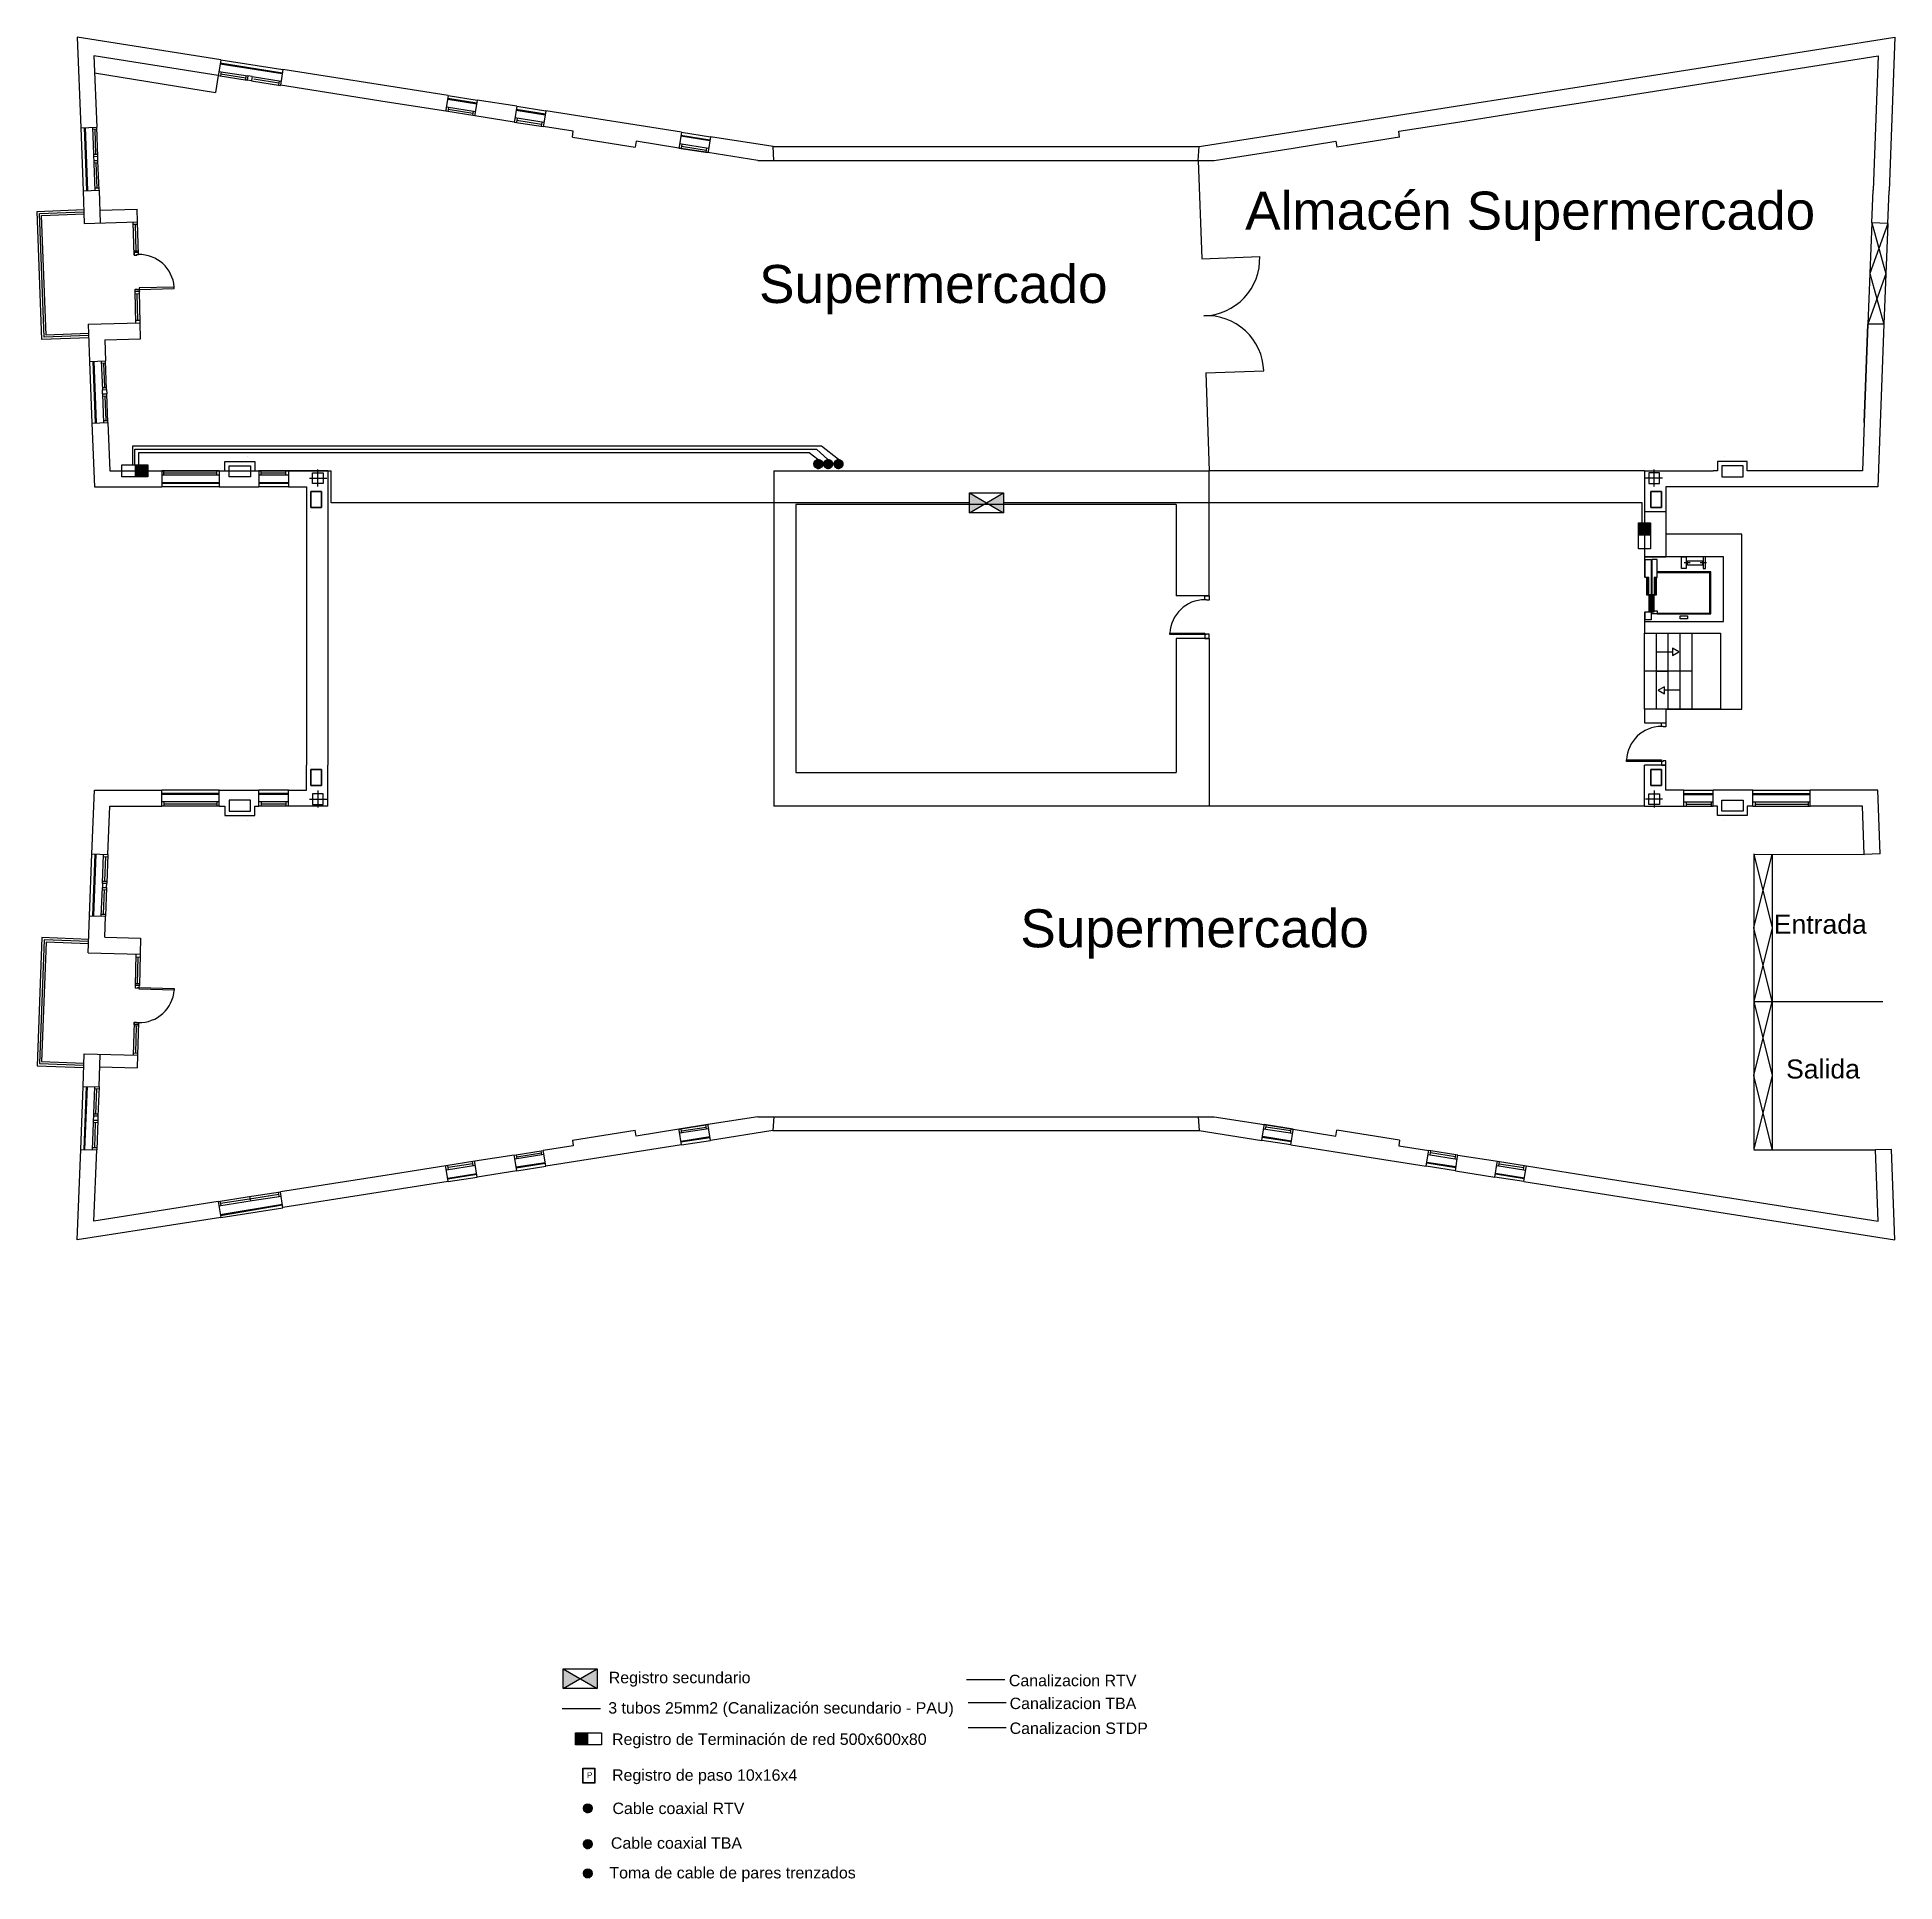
# Model space of a CAD drawing. Header units: millimetres. Extents: x -273070 to 132618, y -138782 to 20405.
# Drawn here: x 22425 to 71260, y -64883 to -16390 of the extents above; entities that cross this region are included whole.
import ezdxf

# ---------------------------------------------------------------- set-up
doc = ezdxf.new("R2010")
doc.units = ezdxf.units.MM
for name, color, linetype in [('1. ESTR - CUBIERTA', 160, 'Continuous'), ('1. MURO', 1, 'Continuous'), ('1. MURO MODIF', 1, 'Continuous'), ('12. MOB ASEOS+COCINAS', 5, 'Continuous'), ('12. MOBILIARIO', 5, 'Continuous'), ('3. CARP', 4, 'Continuous'), ('3. CARPINTERIA', 4, 'Continuous'), ('4.1 ESTR REFORMADO', 1, 'Continuous'), ('6. PROYECCIÓN', 251, 'Continuous'), ('Escaleras y ascensor', 7, 'Continuous'), ('LEYENDA', 7, 'Continuous'), ('Telecomunicaciones', 3, 'Continuous'), ('TEXTO', 140, 'Continuous')]:
    doc.layers.add(name, color=color, linetype=linetype)
doc.styles.get("Standard").update_dxf_attribs({"font": 'arial.ttf'})
pattern_1 = [(0, (149600, 73928.896), (0, 6.985), [5.08, -1.905]), (90, (149600, 73928.896), (-6.985, 4e-16), [5.08, -1.905])]

msp = doc.modelspace()

# ---------------------------------------------------------------- texts
at = {"layer": 'LEYENDA'}
for s, p in [('Registro secundario', (37451, -59662)), ('Canalizacion RTV', (47970, -59740)), ('Canalizacion TBA', (47990, -60342)), ('3 tubos 25mm2 (Canalización secundario - PAU)', (37438, -60460)), ('Registro de Terminación de red 500x600x80', (37538, -61283)), ('Canalizacion STDP', (47990, -60995)), ('Registro de paso 10x16x4', (37538, -62226)), ('Cable coaxial RTV', (37548, -63101)), ('Cable coaxial TBA', (37508, -64013)), ('Toma de cable de pares trenzados', (37468, -64793))]:
    msp.add_text(s, height=300, dxfattribs=at).set_placement(p)
at = {"layer": 'Telecomunicaciones', "color": 219, "true_color": 0x642165, "insert": (36880, -62001), "char_height": 150, "attachment_point": 1}
msp.add_mtext_dynamic_manual_height_columns('P', width=130, gutter_width=3500, heights=[270], dxfattribs=at)
at = {"layer": 'TEXTO'}
for s, height, p in [('Almacén Supermercado', 1000, (54181, -21450)), ('Supermercado', 1000, (41402, -23379)), ('Supermercado', 1000, (48271, -40317)), ('Entrada', 500, (68077, -39959)), ('Salida', 500, (68401, -43765))]:
    msp.add_text(s, height=height, dxfattribs=at).set_placement(p)

# ---------------------------------------------------------------- blocks, each defined once
blk = doc.blocks.new('A$Cd6b9cd30')
at = {"layer": 'Telecomunicaciones'}
h = blk.add_hatch(color=256, dxfattribs=at)
h.dxf.hatch_style = 1
h.paths.add_polyline_path([(-158, 0), (-158, -338), (158, -338), (158, 0)])
blk.add_lwpolyline([(158, 0), (158, -677), (-158, -677), (-158, 0)], close=True, dxfattribs=at)
blk = doc.blocks.new('A$C1500d973')
at = {"layer": 'Telecomunicaciones', "rotation": 90}
blk.add_blockref('A$Cd6b9cd30', (0, 158), dxfattribs=at)

# ---------------------------------------------------------------- hatches: boundary and pattern name
for points in [[(64732, -31048), (64792, -31048), (64792, -30598), (64732, -30598)], [(64932, -31048), (64992, -31048), (64992, -30598), (64932, -30598)], [(64852, -31498), (64852, -31048), (64792, -31048), (64792, -31498)], [(64872, -31498), (64932, -31498), (64932, -31468), (64932, -31048), (64872, -31048)]]:
    msp.add_hatch(color=256).paths.add_polyline_path(points)
at = {"layer": 'LEYENDA'}
h = msp.add_hatch(color=256, dxfattribs=at)
h.dxf.hatch_style = 1
h.paths.add_polyline_path([(36253, -59280), (36253, -59587), (36623, -59587), (36700, -59542)])
h.paths.add_polyline_path([(36623, -59587), (36253, -59587), (36253, -59804)])
h.paths.add_polyline_path([(37147, -59280), (36700, -59542), (36777, -59587), (37147, -59587)])
h.paths.add_polyline_path([(37147, -59587), (36777, -59587), (37147, -59804)])
at = {"layer": 'Telecomunicaciones'}
h = msp.add_hatch(color=256, dxfattribs=at)
h.dxf.hatch_style = 1
h.paths.add_polyline_path([(25331, -27636), (24992, -27636), (24992, -27951), (25331, -27951)])
at = {"layer": 'Telecomunicaciones', "true_color": 0x136734}
h = msp.add_hatch(dxfattribs=at)
h.set_pattern_fill('ANGLE', color=116, angle=-90)
h.set_pattern_definition([(270, (181550, -140310), (6.985, -1e-15), [5.08, -1.905]), (360, (181550, -140310), (2e-15, 6.985), [5.08, -1.905])])
h.paths.add_polyline_path([(43077, -27610, 1), (42843, -27610, 1)])
at = {"layer": 'Telecomunicaciones'}
h = msp.add_hatch(dxfattribs=at)
h.set_pattern_fill('ANGLE', color=5, angle=-90)
h.set_pattern_definition([(270, (181040, -140310), (6.985, -1e-15), [5.08, -1.905]), (360, (181040, -140310), (2e-15, 6.985), [5.08, -1.905])])
h.paths.add_polyline_path([(43103, -27610, 1), (43337, -27610, 1)])
at = {"layer": 'Telecomunicaciones', "true_color": 0xed1f24}
h = msp.add_hatch(dxfattribs=at)
h.set_pattern_fill('ANGLE', color=240, angle=-90)
h.set_pattern_definition([(270, (180367.1875, -140310), (6.985, -1e-15), [5.08, -1.905]), (360, (180367.1875, -140310), (2e-15, 6.985), [5.08, -1.905])])
h.paths.add_polyline_path([(43373, -27610, 1), (43607, -27610, 1)])
at = {"layer": 'Telecomunicaciones'}
h = msp.add_hatch(color=256, dxfattribs=at)
h.dxf.hatch_style = 1
h.paths.add_polyline_path([(46934, -28369), (46934, -28676), (47305, -28676), (47382, -28631)])
h.paths.add_polyline_path([(47305, -28676), (46934, -28676), (46934, -28893)])
h.paths.add_polyline_path([(47829, -28369), (47382, -28631), (47458, -28676), (47829, -28676)])
h.paths.add_polyline_path([(47829, -28676), (47458, -28676), (47829, -28893)])
at = {"layer": 'Telecomunicaciones', "true_color": 0x642165}
h = msp.add_hatch(color=219, dxfattribs=at)
h.dxf.hatch_style = 1
h.paths.add_polyline_path([(37085, -61891), (36770, -61891), (36770, -62291), (37085, -62291)])
h.paths.add_polyline_path([(37075, -61901), (36780, -61901), (36780, -62281), (37075, -62281)], flags=16)
h.paths.add_polyline_path([(36826, -62233), (37041, -62233), (37041, -61924), (36826, -61924)], flags=8)
at = {"layer": 'Telecomunicaciones', "true_color": 0xed1f24}
h = msp.add_hatch(dxfattribs=at)
h.set_pattern_fill('ANGLE', color=240)
h.set_pattern_definition(pattern_1)
h.paths.add_polyline_path([(37017, -62948, 1), (36783, -62948, 1)])
at = {"layer": 'Telecomunicaciones'}
h = msp.add_hatch(dxfattribs=at)
h.set_pattern_fill('ANGLE', color=5)
h.set_pattern_definition(pattern_1)
h.paths.add_polyline_path([(36783, -63891, 1), (37017, -63891, 1)])
at = {"layer": 'Telecomunicaciones', "true_color": 0x136734}
h = msp.add_hatch(dxfattribs=at)
h.set_pattern_fill('ANGLE', color=116)
h.set_pattern_definition(pattern_1)
h.paths.add_polyline_path([(37017, -64661, 1), (36783, -64661, 1)])

# ---------------------------------------------------------------- linework, layer by layer
for p, q in [((65878, -30211), (65722, -30211)), ((66313, -30211), (66146, -30211))]:
    msp.add_line(p, q)
for points in [[(64676, -31498), (64676, -31748), (66756, -31748), (66756, -30048), (66756, -30048), (64676, -30048), (64676, -30598)], [(64732, -30598), (64696, -30598), (64696, -30124), (64852, -30124), (64852, -31048)], [(64992, -30598), (65012, -30598), (65012, -30124), (64872, -30124), (64872, -31048)], [(65012, -31548), (66420, -31548), (66420, -30448), (65012, -30448)], [(65012, -31528), (66400, -31528), (66400, -30468), (65012, -30468)], [(65012, -31548), (64872, -31548), (64872, -31498), (64932, -31498), (64932, -31468), (65012, -31468), (65012, -31548)]]:
    msp.add_lwpolyline(points)
for points in [[(65777, -30048), (65777, -30356), (65655, -30356), (65655, -30048)], [(66201, -30155), (66201, -30267), (65811, -30267), (65811, -30155)], [(66224, -30048), (66224, -30356), (66280, -30356), (66280, -30048)], [(64732, -30598), (64732, -31048), (64792, -31048), (64792, -30598)], [(64932, -30598), (64932, -31048), (64992, -31048), (64992, -30598)], [(64792, -31048), (64792, -31498), (64852, -31498), (64852, -31048)], [(64872, -31048), (64872, -31498), (64932, -31498), (64932, -31048)], [(64852, -31498), (64852, -31708), (64701, -31708), (64701, -31498)], [(65811, -31603), (65811, -31681), (65621, -31681), (65621, -31603)]]:
    msp.add_lwpolyline(points, close=True)
at = {"layer": '1. ESTR - CUBIERTA'}
for p, q in [((29897, -28335), (29617, -28335)), ((29617, -28335), (29617, -28756)), ((29617, -28756), (29897, -28756)), ((29897, -28756), (29897, -28335)), ((64844, -28335), (65124, -28335)), ((64844, -28756), (64844, -28335)), ((65124, -28756), (64844, -28756)), ((65124, -28335), (65124, -28756)), ((29616, -36064), (29616, -35644)), ((29616, -35644), (29896, -35644)), ((29896, -35644), (29896, -36064)), ((65124, -35644), (64844, -35644)), ((64844, -35644), (64844, -36064)), ((65124, -36064), (65124, -35644)), ((29896, -36064), (29616, -36064)), ((64844, -36064), (65124, -36064))]:
    msp.add_line(p, q, dxfattribs=at)
at = {"layer": '1. MURO'}
for p, q in [((27250, -16984), (23480, -16390)), ((23480, -16390), (23571, -18771)), ((67490, -16984), (71260, -16390)), ((71260, -16390), (71108, -20428)), ((27185, -17399), (23919, -16884)), ((23919, -16884), (23991, -18756)), ((27250, -16984), (27192, -17361)), ((61509, -17925), (67490, -16984)), ((67556, -17399), (70821, -16884)), ((70821, -16884), (70688, -20413)), ((27192, -17361), (27186, -17399)), ((27965, -17409), (27948, -17519)), ((28059, -17537), (27949, -17519)), ((28076, -17426), (27966, -17409)), ((28061, -17528), (28059, -17537)), ((28076, -17426), (28061, -17528)), ((28887, -17238), (28822, -17656)), ((33232, -17925), (28887, -17241)), ((63110, -18098), (67556, -17399)), ((31630, -18098), (28821, -17656)), ((33232, -17925), (33172, -18303)), ((33994, -18045), (33933, -18423)), ((35034, -18208), (33994, -18045)), ((59707, -18208), (61509, -17925)), ((33166, -18340), (31630, -18098)), ((33172, -18303), (33166, -18340)), ((33933, -18423), (33927, -18459)), ((34969, -18622), (33927, -18459)), ((35034, -18208), (34974, -18588)), ((35796, -18329), (35737, -18708)), ((39361, -18889), (35797, -18328)), ((55380, -18889), (59707, -18208)), ((59772, -18622), (61574, -18340)), ((61574, -18340), (63110, -18098)), ((23571, -18771), (23991, -18756)), ((34974, -18588), (34968, -18623)), ((35737, -18708), (35731, -18743)), ((36519, -18864), (35731, -18743)), ((36499, -19015), (36519, -18864)), ((36499, -19015), (38146, -19280)), ((39361, -18889), (39300, -19276)), ((40123, -19009), (40062, -19396)), ((41769, -19268), (40123, -19009)), ((52972, -19268), (55380, -18889)), ((58242, -19015), (56594, -19280)), ((58222, -18864), (59772, -18622)), ((58242, -19015), (58222, -18864)), ((24020, -19529), (23908, -19533)), ((23908, -19533), (23912, -19645)), ((24024, -19640), (24020, -19529)), ((38171, -19123), (38146, -19280)), ((39296, -19304), (38171, -19123)), ((39300, -19276), (39296, -19304)), ((40062, -19396), (40058, -19424)), ((41371, -19631), (40058, -19424)), ((41769, -19268), (52972, -19268)), ((41792, -19631), (41769, -19268)), ((52949, -19631), (52972, -19268)), ((53370, -19631), (55445, -19304)), ((55445, -19304), (56569, -19123)), ((56569, -19123), (56594, -19280)), ((24024, -19640), (23912, -19645)), ((41371, -19631), (53370, -19631)), ((41371, -19631), (41371, -19631)), ((52949, -19631), (53039, -22213)), ((53370, -19631), (53370, -19631)), ((23633, -20428), (24053, -20413)), ((23633, -20428), (23665, -21286)), ((24053, -20413), (24085, -21270)), ((70659, -21272), (70688, -20413)), ((71075, -21286), (71108, -20428)), ((24073, -20939), (25053, -20913)), ((25062, -21249), (25053, -20913)), ((23665, -21286), (25062, -21249)), ((71075, -21286), (70659, -21272)), ((23766, -23939), (25133, -23902)), ((25144, -24322), (25133, -23902)), ((23766, -23939), (23803, -24914)), ((24202, -24347), (25144, -24322)), ((24202, -24347), (24223, -24899)), ((70550, -23936), (70456, -26522)), ((70456, -26522), (70550, -23936)), ((70975, -23939), (70550, -23936)), ((70975, -23939), (70876, -26538)), ((23803, -24914), (24223, -24899)), ((53144, -25211), (53235, -27793)), ((24139, -25658), (24251, -25654)), ((24143, -25770), (24139, -25658)), ((24143, -25770), (24255, -25766)), ((24251, -25654), (24255, -25766)), ((23864, -26538), (23928, -28214)), ((23865, -26538), (24284, -26522)), ((24284, -26522), (24332, -27794)), ((70456, -26522), (70408, -27794)), ((70876, -26538), (70813, -28214)), ((43048, -27140), (24930, -27140)), ((24930, -27140), (24930, -27636)), ((43490, -27493), (43048, -27140)), ((24332, -27794), (25703, -27794)), ((25703, -27794), (25703, -28214)), ((27213, -27794), (27360, -27794)), ((27213, -27794), (27213, -28214)), ((27360, -27794), (27360, -27548)), ((27360, -27548), (28143, -27548)), ((27472, -27951), (27472, -27660)), ((27472, -27660), (28031, -27660)), ((28031, -27660), (28031, -27951)), ((28143, -27548), (28143, -27794)), ((28143, -27794), (28256, -27794)), ((28256, -27794), (28256, -28214)), ((30063, -27793), (29029, -27793)), ((29029, -27793), (29029, -28215)), ((30063, -27793), (30063, -28868)), ((41792, -27793), (41792, -36607)), ((41792, -27793), (53235, -27793)), ((64678, -27793), (53235, -27793)), ((53235, -31080), (53235, -27793)), ((64678, -27793), (64678, -28868)), ((64678, -27793), (66484, -27794)), ((66597, -27794), (66484, -27794)), ((67381, -27548), (66597, -27548)), ((66597, -27548), (66597, -27794)), ((67269, -27660), (66709, -27660)), ((66709, -27660), (66709, -27951)), ((67269, -27951), (67269, -27660)), ((67381, -27794), (67381, -27548)), ((69037, -27794), (67381, -27794)), ((70408, -27794), (69037, -27794)), ((23928, -28214), (25703, -28214)), ((27213, -28214), (28256, -28214)), ((28031, -27951), (27472, -27951)), ((29029, -28215), (29503, -28215)), ((29503, -28215), (29502, -28868)), ((66484, -28214), (65238, -28215)), ((65238, -28215), (65238, -28868)), ((69037, -28214), (66484, -28214)), ((66709, -27951), (67269, -27951)), ((70813, -28214), (69037, -28214)), ((29617, -28756), (29617, -28335)), ((29617, -28335), (29897, -28335)), ((29897, -28756), (29617, -28756)), ((29897, -28335), (29897, -28335)), ((29897, -28335), (29897, -28756)), ((52370, -28676), (42370, -28676)), ((42370, -28676), (42370, -35723)), ((52370, -28676), (52370, -31080)), ((65124, -28335), (64844, -28335)), ((64844, -28335), (64844, -28335)), ((64844, -28335), (64844, -28756)), ((64844, -28756), (65124, -28756)), ((65124, -28756), (65124, -28335)), ((29503, -28868), (29502, -35532)), ((30063, -28868), (30063, -35532)), ((65236, -28868), (64678, -28868)), ((64678, -28868), (64678, -30048)), ((65236, -28868), (65238, -30048)), ((67238, -29458), (65237, -29458)), ((67238, -34060), (67238, -29458)), ((64678, -30048), (65238, -30048)), ((53235, -31080), (52370, -31080)), ((52370, -32200), (52370, -35723)), ((53235, -32200), (52370, -32200)), ((53235, -32200), (53235, -36607)), ((64676, -31748), (64676, -32060)), ((64676, -34060), (64676, -34412)), ((65238, -34060), (64676, -34060)), ((65238, -34060), (65238, -34412)), ((65238, -34060), (67238, -34060)), ((64676, -34412), (65126, -34412)), ((65126, -34412), (65238, -34412)), ((29502, -36185), (29502, -35532)), ((29896, -35644), (29616, -35644)), ((29616, -35644), (29616, -36064)), ((29896, -36064), (29896, -35644)), ((30062, -36607), (30062, -35532)), ((65236, -35532), (64678, -35532)), ((64678, -36607), (64678, -35532)), ((65236, -35532), (64678, -35532)), ((64844, -35644), (65124, -35644)), ((64844, -36064), (64844, -35644)), ((65124, -35644), (65124, -36064)), ((65238, -36185), (65238, -35532)), ((29616, -36064), (29896, -36064)), ((29896, -36064), (29896, -36064)), ((42370, -35723), (52370, -35723)), ((65124, -36064), (64844, -36064)), ((64844, -36064), (64844, -36064)), ((23864, -37862), (23928, -36186)), ((23928, -36186), (25703, -36186)), ((24284, -37878), (24332, -36606)), ((24332, -36606), (25703, -36606)), ((25703, -36606), (25703, -36186)), ((27213, -36186), (28256, -36186)), ((27213, -36606), (27213, -36186)), ((27213, -36606), (27359, -36606)), ((27359, -36606), (27359, -36851)), ((28031, -36448), (27471, -36448)), ((27471, -36448), (27471, -36739)), ((28031, -36739), (28031, -36448)), ((28143, -36606), (28256, -36606)), ((28143, -36851), (28143, -36606)), ((28256, -36606), (28256, -36186)), ((29029, -36185), (29502, -36185)), ((29029, -36607), (29029, -36185)), ((30062, -36607), (29029, -36607)), ((53229, -36607), (41792, -36607)), ((53235, -36607), (53229, -36607)), ((64678, -36607), (53235, -36607)), ((64678, -36607), (65712, -36607)), ((65712, -36185), (65238, -36185)), ((65712, -36607), (65712, -36185)), ((67527, -36186), (66484, -36186)), ((66484, -36606), (66484, -36186)), ((66597, -36606), (66484, -36606)), ((66597, -36851), (66597, -36606)), ((66709, -36448), (67269, -36448)), ((66709, -36739), (66709, -36448)), ((67269, -36448), (67269, -36739)), ((67528, -36606), (67381, -36606)), ((67381, -36606), (67381, -36851)), ((67527, -36606), (67527, -36186)), ((69037, -36606), (69037, -36186)), ((70813, -36186), (69037, -36186)), ((70408, -36606), (69037, -36606)), ((70456, -37878), (70408, -36606)), ((70876, -37862), (70813, -36186)), ((27359, -36851), (28143, -36851)), ((27471, -36739), (28031, -36739)), ((67381, -36851), (66597, -36851)), ((67269, -36739), (66709, -36739)), ((23864, -37862), (24284, -37877)), ((67557, -37862), (67557, -45628)), ((67557, -37865), (70456, -37878)), ((70876, -37862), (70456, -37877)), ((24143, -38629), (24139, -38741)), ((24139, -38741), (24251, -38746)), ((24143, -38629), (24255, -38634)), ((24251, -38746), (24255, -38634)), ((23766, -40461), (23803, -39485)), ((23803, -39485), (24222, -39500)), ((24201, -40052), (24222, -39501)), ((23766, -40461), (25133, -40497)), ((24201, -40052), (25144, -40077)), ((25144, -40077), (25133, -40497)), ((67557, -41745), (70949, -41745)), ((67557, -41745), (67557, -45628)), ((23633, -43972), (23665, -43114)), ((23665, -43114), (25062, -43151)), ((24052, -43987), (24085, -43130)), ((24072, -43461), (25053, -43487)), ((25062, -43151), (25053, -43487)), ((23633, -43972), (24052, -43987)), ((23908, -44867), (23912, -44755)), ((24019, -44871), (23908, -44867)), ((24024, -44759), (23912, -44755)), ((24024, -44759), (24019, -44871)), ((41371, -44769), (40058, -44976)), ((41371, -44769), (53370, -44769)), ((41371, -44769), (41371, -44769)), ((41792, -44769), (41768, -45132)), ((52949, -44769), (52972, -45132)), ((53370, -44769), (53370, -44769)), ((53370, -44769), (54683, -44976)), ((36499, -45385), (38146, -45119)), ((36499, -45385), (36518, -45536)), ((38171, -45277), (38146, -45119)), ((39295, -45096), (38171, -45277)), ((39300, -45124), (39295, -45096)), ((39361, -45511), (39300, -45124)), ((40062, -45004), (40058, -44976)), ((40123, -45391), (40062, -45004)), ((41768, -45132), (40123, -45391)), ((41768, -45132), (52972, -45132)), ((52972, -45132), (54617, -45391)), ((54617, -45391), (54678, -45004)), ((54678, -45004), (54683, -44976)), ((55379, -45511), (55440, -45124)), ((55440, -45124), (55445, -45096)), ((55445, -45096), (56569, -45277)), ((56569, -45277), (56594, -45119)), ((58242, -45385), (56594, -45119)), ((58242, -45385), (58222, -45536)), ((23480, -48010), (23571, -45628)), ((23571, -45628), (23991, -45644)), ((23919, -47515), (23991, -45644)), ((34968, -45777), (33927, -45940)), ((34974, -45812), (34968, -45777)), ((35033, -46192), (34974, -45812)), ((36518, -45536), (35731, -45657)), ((35737, -45692), (35731, -45657)), ((35796, -46070), (35737, -45692)), ((39361, -45511), (35796, -46071)), ((55380, -45511), (58944, -46071)), ((58222, -45536), (59009, -45657)), ((58944, -46070), (59004, -45692)), ((59004, -45692), (59009, -45657)), ((59707, -46192), (59766, -45812)), ((59766, -45812), (59772, -45777)), ((59772, -45777), (60813, -45940)), ((67557, -45644), (70750, -45644)), ((71169, -45628), (70750, -45644)), ((70821, -47515), (70750, -45644)), ((71260, -48010), (71169, -45628)), ((31630, -46302), (28821, -46744)), ((33166, -46060), (31630, -46302)), ((33172, -46096), (33166, -46060)), ((33231, -46475), (33172, -46096)), ((33933, -45977), (33927, -45940)), ((33993, -46355), (33933, -45977)), ((35033, -46192), (33993, -46355)), ((59707, -46192), (60747, -46355)), ((60747, -46355), (60807, -45977)), ((60807, -45977), (60813, -45940)), ((61509, -46475), (61569, -46096)), ((61569, -46096), (61574, -46060)), ((61574, -46060), (63110, -46302)), ((63110, -46302), (65919, -46744)), ((28887, -47161), (28821, -46744)), ((33231, -46475), (28886, -47159)), ((61509, -46475), (65854, -47159)), ((65919, -46744), (70821, -47515)), ((27185, -47001), (23919, -47515)), ((27185, -47001), (27250, -47416)), ((65854, -47159), (71260, -48010)), ((27250, -47416), (23480, -48010))]:
    msp.add_line(p, q, dxfattribs=at)
at = {"layer": '1. MURO', "color": 5}
for p, q in [((24992, -27636), (24992, -27220)), ((24992, -27220), (42910, -27220)), ((42910, -27220), (43210, -27493))]:
    msp.add_line(p, q, dxfattribs=at)
at = {"layer": '1. MURO', "color": 116, "true_color": 0x136734}
for p, q in [((42720, -27320), (25090, -27320)), ((25090, -27320), (25090, -27636)), ((42950, -27493), (42720, -27320))]:
    msp.add_line(p, q, dxfattribs=at)
at = {"layer": '1. MURO MODIF'}
for points in [[(29667, -28121), (29667, -27841), (29947, -27841), (29947, -28121)], [(65074, -28121), (65074, -27841), (64794, -27841), (64794, -28121)], [(29666, -36278), (29666, -36558), (29946, -36558), (29946, -36278)], [(65074, -36278), (65074, -36558), (64794, -36558), (64794, -36278)]]:
    msp.add_lwpolyline(points, close=True, dxfattribs=at)
at = {"layer": '12. MOB ASEOS+COCINAS'}
for p, q in [((27952, -27418), (27952, -27418)), ((66788, -27418), (66788, -27418)), ((27952, -36981), (27952, -36982)), ((66788, -36981), (66788, -36982))]:
    msp.add_line(p, q, dxfattribs=at)
at = {"layer": '12. MOBILIARIO'}
for p, q in [((23936, -17329), (27114, -17841)), ((27185, -17399), (27114, -17841)), ((40058, -19424), (40059, -19418)), ((54683, -19424), (54682, -19418)), ((40058, -44976), (40059, -44982)), ((54683, -44976), (54682, -44982))]:
    msp.add_line(p, q, dxfattribs=at)
at = {"layer": '3. CARP'}
for p, q in [((27185, -17400), (27948, -17520)), ((27203, -17289), (27965, -17409)), ((27258, -17298), (27241, -17409)), ((27249, -17353), (27907, -17457)), ((27915, -17401), (27898, -17512)), ((28059, -17537), (28822, -17657)), ((28076, -17426), (28836, -17546)), ((28123, -17490), (28780, -17594)), ((28789, -17538), (28772, -17649)), ((33927, -18459), (33166, -18340)), ((33945, -18349), (33183, -18229)), ((33239, -18238), (33222, -18347)), ((33879, -18395), (33230, -18292)), ((33887, -18340), (33870, -18450)), ((35749, -18633), (34986, -18512)), ((35041, -18520), (35024, -18631)), ((23879, -18760), (23941, -20417)), ((23993, -18811), (23881, -18816)), ((23937, -18814), (23962, -19474)), ((24020, -19529), (23991, -18756)), ((34968, -18622), (35731, -18743)), ((35033, -18576), (35685, -18679)), ((35693, -18624), (35676, -18734)), ((35749, -18633), (35749, -18633)), ((24018, -19472), (23906, -19477)), ((39296, -19304), (40058, -19424)), ((40075, -19313), (39313, -19193)), ((39369, -19202), (39351, -19313)), ((39360, -19257), (40012, -19360)), ((40020, -19305), (40003, -19415)), ((24026, -19696), (23914, -19700)), ((23970, -19698), (23995, -20359)), ((24053, -20413), (24024, -19640)), ((24050, -20357), (23939, -20361)), ((24053, -20413), (24053, -20413)), ((22483, -21026), (23654, -20981)), ((22606, -24279), (22483, -21026)), ((22541, -21080), (23657, -21037)), ((22660, -24221), (22541, -21080)), ((24974, -22119), (24950, -21252)), ((24953, -21308), (25065, -21305)), ((25027, -22015), (25008, -21306)), ((25085, -22116), (25062, -21249)), ((25083, -22013), (24971, -22016)), ((25021, -23905), (24999, -23080)), ((25001, -23136), (25113, -23133)), ((25075, -23828), (25057, -23134)), ((25133, -23902), (25111, -23077)), ((25019, -23829), (25131, -23826)), ((23777, -24235), (22606, -24279)), ((23775, -24179), (22660, -24221)), ((24111, -24903), (24139, -25658)), ((24251, -25654), (24223, -24899)), ((24113, -24959), (24225, -24955)), ((24169, -24957), (24193, -25600)), ((24137, -25602), (24249, -25598)), ((24143, -25770), (24172, -26526)), ((24146, -25826), (24258, -25822)), ((24202, -25824), (24226, -26468)), ((24284, -26522), (24255, -25766)), ((24170, -26470), (24282, -26466)), ((27213, -27793), (25703, -27794)), ((25759, -27906), (25759, -27794)), ((27149, -27905), (27149, -27793)), ((29029, -27793), (28256, -27794)), ((28312, -27906), (28312, -27794)), ((28965, -27905), (28965, -27793)), ((27213, -27905), (25703, -27906)), ((27149, -27849), (25759, -27850)), ((29029, -27905), (28256, -27906)), ((28965, -27849), (28312, -27850)), ((29617, -28868), (29617, -28868)), ((29617, -28868), (29617, -28868)), ((65124, -28868), (65124, -28868)), ((29616, -35532), (29616, -35532)), ((29617, -35532), (29617, -35532)), ((65124, -35532), (65124, -35532)), ((65124, -35532), (65124, -35532)), ((27213, -36494), (25703, -36494)), ((27213, -36606), (25703, -36606)), ((25759, -36494), (25759, -36606)), ((27148, -36550), (25759, -36550)), ((27148, -36495), (27148, -36607)), ((29029, -36495), (28256, -36494)), ((29029, -36607), (28256, -36606)), ((28312, -36494), (28312, -36606)), ((28964, -36551), (28312, -36550)), ((28964, -36495), (28964, -36607)), ((65712, -36495), (66484, -36494)), ((65712, -36607), (66484, -36606)), ((65776, -36495), (65776, -36607)), ((65776, -36551), (66428, -36550)), ((66428, -36494), (66428, -36606)), ((67527, -36494), (69037, -36494)), ((67527, -36606), (69037, -36606)), ((67592, -36495), (67592, -36607)), ((67592, -36550), (68981, -36550)), ((68981, -36494), (68981, -36606)), ((24143, -38629), (24172, -37874)), ((24170, -37930), (24282, -37934)), ((24201, -38576), (24226, -37932)), ((24284, -37878), (24255, -38634)), ((24145, -38574), (24257, -38578)), ((24110, -39497), (24139, -38741)), ((24137, -38797), (24249, -38802)), ((24169, -39443), (24193, -38799)), ((24251, -38746), (24222, -39501)), ((24112, -39441), (24224, -39445)), ((22606, -40121), (22483, -43374)), ((22660, -40179), (22541, -43320)), ((23777, -40165), (22606, -40121)), ((23775, -40221), (22660, -40179)), ((25021, -40494), (24999, -41320)), ((25133, -40497), (25111, -41323)), ((25019, -40571), (25131, -40574)), ((25075, -40572), (25056, -41266)), ((25000, -41264), (25112, -41267)), ((24973, -42280), (24950, -43148)), ((25083, -42387), (24971, -42384)), ((25027, -42385), (25008, -43094)), ((25085, -42283), (25062, -43151)), ((22483, -43374), (23654, -43418)), ((22541, -43320), (23656, -43362)), ((24952, -43092), (25064, -43095)), ((23879, -45639), (23941, -43983)), ((24050, -44043), (23938, -44039)), ((23970, -44702), (23994, -44041)), ((24052, -43987), (24024, -44759)), ((24052, -43987), (24052, -43987)), ((24017, -44927), (23905, -44923)), ((24026, -44704), (23914, -44700)), ((23937, -45586), (23961, -44925)), ((24019, -44871), (23991, -45644)), ((39295, -45096), (40058, -44976)), ((40075, -45086), (39313, -45206)), ((39368, -45198), (39351, -45087)), ((39360, -45142), (40011, -45040)), ((40020, -45095), (40003, -44984)), ((54665, -45086), (55427, -45206)), ((55445, -45096), (54683, -44976)), ((54720, -45095), (54738, -44984)), ((55381, -45142), (54729, -45040)), ((55372, -45198), (55389, -45087)), ((23993, -45588), (23881, -45584)), ((34968, -45777), (35731, -45657)), ((35748, -45767), (34985, -45888)), ((35041, -45879), (35024, -45769)), ((35032, -45824), (35684, -45721)), ((35693, -45776), (35676, -45665)), ((35748, -45767), (35748, -45767)), ((58992, -45767), (58992, -45767)), ((58992, -45767), (59755, -45888)), ((59772, -45777), (59009, -45657)), ((59047, -45776), (59065, -45665)), ((59708, -45824), (59056, -45721)), ((59699, -45879), (59717, -45769)), ((33927, -45940), (33166, -46060)), ((33944, -46051), (33183, -46171)), ((33239, -46162), (33221, -46053)), ((33878, -46005), (33230, -46108)), ((33887, -46060), (33870, -45949)), ((60796, -46051), (61557, -46171)), ((60813, -45940), (61574, -46060)), ((60853, -46060), (60871, -45949)), ((60862, -46005), (61510, -46108)), ((61502, -46162), (61519, -46053)), ((27185, -47000), (27948, -46880)), ((27948, -46880), (28821, -46743)), ((28038, -46980), (28020, -46869)), ((28076, -46973), (28836, -46854)), ((28123, -46910), (28780, -46806)), ((28789, -46862), (28771, -46751)), ((27202, -47111), (28076, -46973)), ((27258, -47101), (27240, -46991)), ((27249, -47046), (28123, -46910))]:
    msp.add_line(p, q, dxfattribs=at)
at = {"layer": '3. CARP', "color": 6}
for points in [[(25085, -22105), (25084, -22052), (24972, -22055), (24974, -22119), (25041, -22118), (25040, -22106), (25085, -22105)], [(25110, -23024), (25111, -23077), (24999, -23080), (24997, -23015), (25065, -23014), (25065, -23025), (25110, -23024)], [(25109, -41376), (25111, -41323), (24999, -41320), (24997, -41384), (25064, -41386), (25065, -41375), (25109, -41376)], [(25085, -42295), (25084, -42348), (24972, -42345), (24973, -42280), (25040, -42282), (25040, -42293), (25085, -42295)]]:
    msp.add_lwpolyline(points, dxfattribs=at)
for points in [[(25110, -23024), (26028, -22999), (26027, -22960), (25109, -22984)], [(25109, -41376), (26027, -41401), (26026, -41440), (25108, -41415)]]:
    msp.add_lwpolyline(points, close=True, dxfattribs=at)
for centre, start, end in [((25109, -23025), 4.0362, 91.4967), ((25109, -41375), 268.5034, 355.9638)]:
    msp.add_arc(centre, 920, start, end, dxfattribs=at)
at = {"layer": '3. CARPINTERIA'}
for p, q in [((70659, -21272), (70550, -23936)), ((71075, -21286), (70604, -22604)), ((70659, -21272), (71025, -22612)), ((71075, -21286), (70975, -23939)), ((71025, -22612), (70550, -23936)), ((70604, -22604), (70975, -23939)), ((67557, -37865), (68039, -39805)), ((67557, -39805), (68039, -37865)), ((68039, -37865), (68039, -41745)), ((68039, -39805), (67557, -41745)), ((68039, -41745), (67557, -39805)), ((67557, -41745), (67557, -45625)), ((67557, -41745), (67557, -45625)), ((67557, -41745), (67557, -45625)), ((67557, -41745), (68039, -43685)), ((67557, -43685), (68039, -41745)), ((68039, -41745), (68039, -45625)), ((68039, -43685), (67557, -45625)), ((68039, -45625), (67557, -43685))]:
    msp.add_line(p, q, dxfattribs=at)
at = {"layer": '3. CARPINTERIA', "color": 6}
for p, q in [((53039, -22216), (54564, -22157)), ((53144, -25211), (54669, -25163))]:
    msp.add_line(p, q, dxfattribs=at)
for points in [[(53123, -31178), (53123, -31080), (53235, -31080), (53235, -31189), (53168, -31189), (53168, -31178), (53123, -31178)], [(53123, -32096), (53123, -32200), (53235, -32200), (53235, -32085), (53168, -32085), (53168, -32096), (53123, -32096)], [(65126, -34510), (65126, -34412), (65238, -34412), (65238, -34521), (65171, -34521), (65171, -34510), (65126, -34510)], [(65126, -35428), (65126, -35532), (65238, -35532), (65238, -35417), (65171, -35417), (65171, -35428), (65126, -35428)]]:
    msp.add_lwpolyline(points, dxfattribs=at)
for points in [[(53123, -32096), (52204, -32096), (52204, -32057), (53123, -32057)], [(65126, -35428), (64208, -35428), (64208, -35389), (65126, -35389)]]:
    msp.add_lwpolyline(points, close=True, dxfattribs=at)
for centre, radius, start, end in [((53066, -22215), 1499, 271.1561, 2.197), ((53171, -25211), 1499, 1.8187, 92.8596), ((53123, -32098), 920, 90.0273, 177.4878), ((65126, -35429), 920, 90.0273, 177.4878)]:
    msp.add_arc(centre, radius, start, end, dxfattribs=at)
at = {"layer": '4.1 ESTR REFORMADO', "color": 8}
for points in [[(29807, -28205), (29807, -27757)], [(64934, -28205), (64934, -27757)], [(29588, -27981), (30036, -27981)], [(65152, -27981), (64704, -27981)], [(29588, -36418), (30036, -36418)], [(29806, -36194), (29806, -36642)], [(65152, -36418), (64704, -36418)], [(64934, -36194), (64934, -36642)]]:
    msp.add_lwpolyline(points, dxfattribs=at)
at = {"layer": '6. PROYECCIÓN'}
for p, q in [((27234, -17090), (28870, -17348)), ((27237, -17068), (28873, -17326)), ((27250, -16983), (28886, -17241)), ((27622, -17422), (27622, -17422)), ((28495, -17559), (28495, -17559)), ((28788, -17225), (28788, -17225)), ((65953, -17225), (65952, -17225)), ((33217, -18019), (33979, -18139)), ((33220, -17997), (33982, -18117)), ((33232, -17925), (33994, -18045)), ((33500, -18345), (33500, -18345)), ((35017, -18309), (35781, -18429)), ((35021, -18287), (35784, -18407)), ((35034, -18208), (35796, -18330)), ((23571, -18771), (23633, -20428)), ((23660, -18768), (23722, -20424)), ((23683, -18767), (23745, -20424)), ((35504, -18661), (35504, -18661)), ((39345, -18988), (40107, -19108)), ((39349, -18966), (40111, -19086)), ((39361, -18889), (40123, -19009)), ((59237, -18661), (59237, -18661)), ((40058, -19424), (39295, -19305)), ((39782, -19334), (39782, -19334)), ((22425, -20972), (23652, -20925)), ((22552, -24337), (22425, -20972)), ((23779, -24291), (22552, -24337)), ((23803, -24914), (23864, -26538)), ((23892, -24911), (23953, -26534)), ((23915, -24910), (23976, -26533)), ((27213, -28103), (25703, -28102)), ((27213, -28125), (25703, -28124)), ((27213, -28214), (25703, -28214)), ((29029, -28103), (28256, -28102)), ((29029, -28125), (28256, -28124)), ((29029, -28214), (28256, -28214)), ((27213, -36186), (25703, -36186)), ((27213, -36274), (25703, -36276)), ((27213, -36297), (25703, -36298)), ((29029, -36186), (28256, -36186)), ((29029, -36275), (28256, -36276)), ((29029, -36297), (28256, -36298)), ((65712, -36186), (66484, -36186)), ((65712, -36275), (66484, -36276)), ((65712, -36297), (66484, -36298)), ((67527, -36186), (69037, -36186)), ((67527, -36274), (69037, -36276)), ((67527, -36297), (69037, -36298)), ((23803, -39485), (23864, -37862)), ((23892, -39489), (23953, -37865)), ((23915, -39490), (23976, -37866)), ((22552, -40062), (22425, -43428)), ((23779, -40109), (22552, -40062)), ((22425, -43428), (23652, -43474)), ((23571, -45628), (23633, -43972)), ((23660, -45632), (23722, -43975)), ((23682, -45633), (23745, -43976)), ((40058, -44976), (39295, -45095)), ((39345, -45412), (40107, -45292)), ((39349, -45434), (40110, -45314)), ((39361, -45511), (40123, -45391)), ((39782, -45065), (39782, -45065)), ((55379, -45511), (54617, -45391)), ((55392, -45434), (54630, -45314)), ((55395, -45412), (54633, -45292)), ((54683, -44976), (55445, -45095)), ((54958, -45065), (54958, -45065)), ((35504, -45739), (35504, -45739)), ((59237, -45739), (59237, -45739)), ((33217, -46381), (33979, -46261)), ((33220, -46403), (33982, -46283)), ((33231, -46475), (33993, -46355)), ((33500, -46055), (33500, -46055)), ((35017, -46091), (35780, -45971)), ((35021, -46113), (35784, -45993)), ((35033, -46192), (35796, -46070)), ((59707, -46192), (58944, -46070)), ((59720, -46113), (58956, -45993)), ((59723, -46091), (58960, -45971)), ((61509, -46475), (60747, -46355)), ((61520, -46403), (60758, -46283)), ((61524, -46381), (60762, -46261)), ((61240, -46055), (61240, -46055)), ((28495, -46841), (28495, -46841)), ((66245, -46841), (66245, -46841)), ((27238, -47340), (28872, -47067)), ((27243, -47370), (28875, -47089)), ((27250, -47416), (28887, -47161))]:
    msp.add_line(p, q, dxfattribs=at)
at = {"layer": 'Escaleras y ascensor'}
for p, q in [((64676, -34060), (64676, -32060)), ((64676, -32060), (66676, -32060)), ((64988, -32060), (64988, -33060)), ((65300, -33060), (65300, -32060)), ((65300, -32060), (65612, -32060)), ((65612, -32060), (65612, -33060)), ((65926, -32060), (65926, -34060)), ((66676, -32060), (66676, -34060)), ((65013, -32550), (65413, -32550)), ((65926, -33060), (64676, -33060)), ((64988, -33060), (65300, -33060)), ((64988, -33060), (64988, -34060)), ((65300, -34060), (65300, -33060)), ((65612, -33060), (65612, -34060)), ((65603, -33560), (65203, -33560)), ((65676, -34060), (64676, -34060)), ((66676, -34060), (65676, -34060))]:
    msp.add_line(p, q, dxfattribs=at)
for points in [[(65578, -32550), (65413, -32455), (65413, -32645)], [(65038, -33560), (65203, -33655), (65203, -33465)]]:
    msp.add_lwpolyline(points, close=True, dxfattribs=at)
at = {"layer": 'LEYENDA'}
for p, q in [((36253, -59280), (37147, -59280)), ((36253, -59804), (36253, -59280)), ((36253, -59280), (37147, -59804)), ((36253, -59804), (37147, -59280)), ((37147, -59280), (37147, -59804)), ((37147, -59804), (36253, -59804))]:
    msp.add_line(p, q, dxfattribs=at)
at = {"layer": 'Telecomunicaciones'}
for p, q in [((25331, -27794), (30151, -27794)), ((30151, -28631), (30151, -27794)), ((46934, -28631), (30151, -28631)), ((46934, -28369), (47829, -28893)), ((46934, -28893), (47829, -28369)), ((46934, -28369), (47829, -28369)), ((46934, -28893), (46934, -28369)), ((47829, -28369), (47829, -28893)), ((64621, -28631), (47829, -28631)), ((64621, -29160), (64621, -28631)), ((47829, -28893), (46934, -28893)), ((36230, -60330), (37230, -60330))]:
    msp.add_line(p, q, dxfattribs=at)
at = {"layer": 'Telecomunicaciones', "color": 1}
msp.add_line((46860, -59560), (47860, -59560), dxfattribs=at)
at = {"layer": 'Telecomunicaciones', "color": 5}
msp.add_line((46900, -60170), (47900, -60170), dxfattribs=at)
at = {"layer": 'Telecomunicaciones', "color": 116, "true_color": 0x136734}
msp.add_line((46900, -60823), (47900, -60823), dxfattribs=at)
at = {"layer": 'Telecomunicaciones', "color": 219, "true_color": 0x642165}
for p, q in [((36770, -62291), (36770, -61891)), ((36770, -61891), (37085, -61891)), ((36780, -62281), (36780, -61901)), ((36780, -61901), (37075, -61901)), ((37075, -61901), (37075, -62281)), ((37085, -61891), (37085, -62291)), ((37085, -62291), (36770, -62291)), ((37075, -62281), (36780, -62281))]:
    msp.add_line(p, q, dxfattribs=at)
at = {"layer": 'Telecomunicaciones'}
msp.add_lwpolyline([(25331, -27951), (24654, -27951), (24654, -27636), (25331, -27636)], close=True, dxfattribs=at)
at = {"layer": 'Telecomunicaciones', "color": 116, "true_color": 0x136734}
for centre in [(42960, -27610), (36900, -64661)]:
    msp.add_circle(centre, 117, dxfattribs=at)
at = {"layer": 'Telecomunicaciones', "color": 5}
for centre in [(43220, -27610), (36900, -63891)]:
    msp.add_circle(centre, 117, dxfattribs=at)
at = {"layer": 'Telecomunicaciones', "color": 1}
for centre in [(43490, -27610), (36900, -62948)]:
    msp.add_circle(centre, 117, dxfattribs=at)

# ---------------------------------------------------------------- block references
at = {"layer": 'Telecomunicaciones'}
msp.add_blockref('A$Cd6b9cd30', (64678, -29160), dxfattribs=at)
at = {"layer": 'Telecomunicaciones', "color": 116, "true_color": 0x136734}
msp.add_blockref('A$C1500d973', (36580, -61281), dxfattribs=at)

msp.set_redraw_order([(e.dxf.handle, doc.entitydb.next_handle()) for e in msp.query("TEXT MTEXT ATTDEF DIMENSION ARC_DIMENSION")])  # texts and dimensions are drawn at this point

doc.saveas('drawing.dxf')
